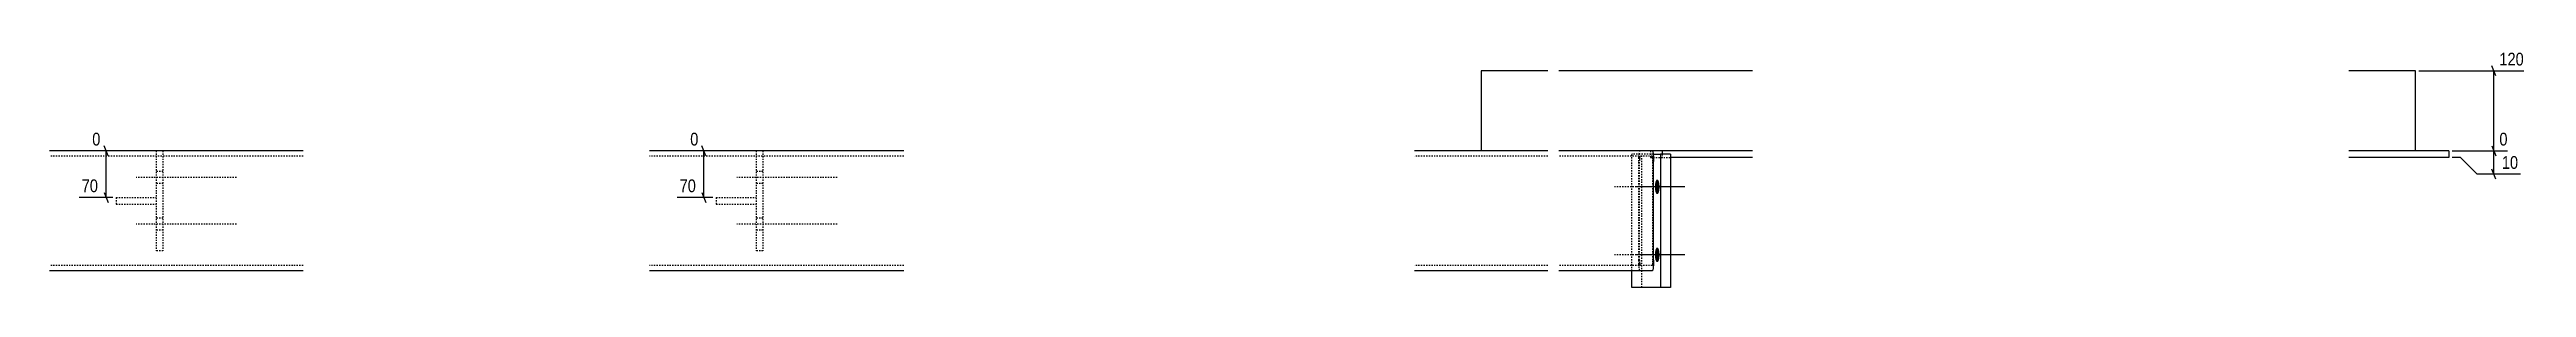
# Model space of a CAD drawing. Header units: millimetres. Extents: x 5277 to 67222, y 8 to 1401.
# Drawn here: x 33674 to 37385, y 12 to 369 of the extents above; entities that cross this region are included whole.
import ezdxf

# ---------------------------------------------------------------- set-up
doc = ezdxf.new("R2010")
doc.units = ezdxf.units.MM
doc.linetypes.add('DXK_LINE_DOT2', pattern=[3.9198, 1.9599, -1.9599])
doc.layers.add('MÅLSÆTNING', color=7, linetype='Continuous')
doc.layers.add('STÅL', color=7, linetype='Continuous')
doc.styles.add('Arial Narrow', font='ARIALN.TTF', dxfattribs={"height": 0.2})

msp = doc.modelspace()

# ---------------------------------------------------------------- hatches: boundary and pattern name
at = {"layer": 'STÅL', "linetype": 'Continuous'}
for points in [[(36086.4, 163), (36086.3, 160.7), (36086.1, 158.5), (36085.7, 156.5), (36085.2, 154.8), (36084.6, 153.5), (36083.9, 152.5), (36083.2, 152.1), (36082.4, 152.1), (36081.7, 152.5), (36081, 153.5), (36080.4, 154.8), (36079.9, 156.5), (36079.6, 158.5), (36079.3, 160.7), (36079.3, 163), (36079.3, 165.3), (36079.6, 167.5), (36079.9, 169.5), (36080.4, 171.2), (36081, 172.5), (36081.7, 173.5), (36082.4, 173.9), (36083.2, 173.9), (36083.9, 173.5), (36084.6, 172.5), (36085.2, 171.2), (36085.7, 169.5), (36086.1, 167.5), (36086.3, 165.3)], [(36086.4, 61), (36086.3, 58.7), (36086.1, 56.5), (36085.7, 54.5), (36085.2, 52.8), (36084.6, 51.5), (36083.9, 50.5), (36083.2, 50.1), (36082.4, 50.1), (36081.7, 50.5), (36081, 51.5), (36080.4, 52.8), (36079.9, 54.5), (36079.6, 56.5), (36079.3, 58.7), (36079.3, 61), (36079.3, 63.3), (36079.6, 65.5), (36079.9, 67.5), (36080.4, 69.2), (36081, 70.5), (36081.7, 71.5), (36082.4, 71.9), (36083.2, 71.9), (36083.9, 71.5), (36084.6, 70.5), (36085.2, 69.2), (36085.7, 67.5), (36086.1, 65.5), (36086.3, 63.3)]]:
    msp.add_hatch(color=96, dxfattribs=at).paths.add_polyline_path(points)

# ---------------------------------------------------------------- linework, layer by layer
at = {"layer": 'MÅLSÆTNING', "color": 7, "linetype": 'Continuous'}
for p, q in [((37223.9, 337), (37381.3, 337)), ((37339.2, 329.5), (37333.2, 344.5)), ((37336.2, 217), (37336.2, 337)), ((33761.6, 209.5), (33755.6, 224.5)), ((34657.5, 209.5), (34651.5, 224.5)), ((37333.2, 224.5), (37339.2, 209.5)), ((37333.2, 224.5), (37339.2, 209.5)), ((33784.7, 217), (33737.9, 217)), ((33758.6, 147), (33758.6, 217)), ((34679.8, 217), (34633.9, 217)), ((34654.5, 147), (34654.5, 217)), ((37273.9, 217), (37356.9, 217)), ((37273.9, 217), (37356.9, 217)), ((37286.2, 207), (37273.9, 207)), ((37311.2, 182), (37286.2, 207)), ((37339.2, 174.5), (37333.2, 189.5)), ((37336.2, 182), (37336.2, 217)), ((33755.6, 154.5), (33761.6, 139.5)), ((34651.5, 154.5), (34657.5, 139.5)), ((37376.4, 182), (37311.2, 182)), ((33768.9, 147), (33718.4, 147)), ((34667.9, 147), (34614.4, 147))]:
    msp.add_line(p, q, dxfattribs=at)
at = {"layer": 'STÅL', "color": 2, "linetype": 'Continuous'}
for p, q in [((35918.9, 337), (35818.9, 337)), ((35818.9, 337), (35818.9, 217)), ((36225.8, 337), (35935.2, 337)), ((37218.9, 337), (37118.9, 337)), ((37218.9, 217), (37218.9, 337)), ((34053.9, 217), (33673.9, 217)), ((34953.9, 217), (34572.9, 217)), ((35918.9, 217), (35718.9, 217)), ((36075.4, 217), (35935.2, 217)), ((36082.1, 217), (36075.4, 217)), ((36075.4, 217), (36076.2, 215.8)), ((36076.2, 215.8), (36076.8, 212.3)), ((36076.8, 212.3), (36077.3, 207.1)), ((36076.9, 212), (36087.7, 212)), ((36077.3, 207.1), (36077.4, 201)), ((36077.4, 53), (36077.4, 201)), ((36225.8, 217), (36082.1, 217)), ((36102.6, 212), (36087.7, 212)), ((36087.7, 212), (36087.7, 12)), ((36090.1, 217), (36090.1, 212)), ((36102.6, 212), (36102.6, 12)), ((36225.8, 207), (36102.6, 207)), ((37268.9, 217), (37118.9, 217)), ((37268.9, 207), (37118.9, 207)), ((37268.9, 217), (37268.9, 207)), ((36076.2, 38.2), (36075.4, 37)), ((36076.8, 41.7), (36076.2, 38.2)), ((36077.3, 46.9), (36076.8, 41.7)), ((36077.4, 53), (36077.3, 46.9)), ((34053.9, 37), (33673.9, 37)), ((34953.9, 37), (34572.9, 37)), ((35918.9, 37), (35718.9, 37)), ((36075.4, 37), (35935.2, 37)), ((36045, 12), (36045, 37)), ((36102.6, 12), (36045, 12))]:
    msp.add_line(p, q, dxfattribs=at)
at = {"layer": 'STÅL', "color": 7, "linetype": 'DXK_LINE_DOT2'}
for p, q in [((34053.9, 209), (33673.9, 209)), ((33843.9, 217), (33833.9, 217)), ((33833.9, 217), (33833.9, 67)), ((33843.9, 217), (33843.9, 67)), ((34953.9, 209), (34572.9, 209)), ((34742.9, 217), (34732.9, 217)), ((34732.9, 217), (34732.9, 67)), ((34742.9, 217), (34742.9, 67)), ((35918.9, 209), (35718.9, 209)), ((35918.9, 217), (35818.9, 217)), ((36072.9, 217), (35935.2, 217)), ((36075.4, 209), (35935.2, 209)), ((36045, 37), (36045, 212)), ((36076.9, 212), (36045, 212)), ((36055.3, 201), (36055.5, 207.1)), ((36055.3, 53), (36055.3, 201)), ((36055.5, 207.1), (36055.9, 212.3)), ((36055.9, 212.3), (36056.5, 215.8)), ((36056.4, 204.1), (36056.3, 201)), ((36056.3, 53), (36056.3, 201)), ((36056.6, 206.7), (36056.4, 204.1)), ((36056.5, 215.8), (36057.3, 217)), ((36056.6, 206.7), (36056.7, 207.1)), ((36056.7, 207.1), (36056.9, 208.4)), ((36056.9, 208.4), (36057.3, 209)), ((36059.9, 12), (36059.9, 212)), ((36082.1, 217), (36072.9, 217)), ((36072.9, 217), (36072.9, 207)), ((36072.9, 207), (36102.6, 207)), ((36075.8, 208.4), (36075.4, 209)), ((36076.1, 206.7), (36075.8, 208.4)), ((36076.3, 204.1), (36076.1, 206.7)), ((36076.4, 201), (36076.3, 204.1)), ((36076.4, 53), (36076.4, 201)), ((36225.8, 217), (36082.1, 217)), ((36090.1, 212), (36090.1, 207)), ((37218.9, 217), (37118.9, 217)), ((33773.9, 147), (33833.9, 147)), ((33773.9, 147), (33773.9, 137)), ((33773.9, 137), (33833.9, 137)), ((34672.9, 147), (34732.9, 147)), ((34672.9, 147), (34672.9, 137)), ((34672.9, 137), (34732.9, 137)), ((34053.9, 45), (33673.9, 45)), ((33843.9, 67), (33833.9, 67)), ((34953.9, 45), (34572.9, 45)), ((34742.9, 67), (34732.9, 67)), ((35918.9, 45), (35718.9, 45)), ((36075.4, 45), (35935.2, 45)), ((36055.5, 46.9), (36055.3, 53)), ((36055.9, 41.7), (36055.5, 46.9)), ((36056.5, 38.2), (36055.9, 41.7)), ((36056.3, 53), (36056.4, 49.9)), ((36056.4, 49.9), (36056.6, 47.3)), ((36057.3, 37), (36056.5, 38.2)), ((36056.6, 47.3), (36056.9, 45.6)), ((36056.9, 45.6), (36057.3, 45)), ((36075.4, 45), (36075.8, 45.6)), ((36075.8, 45.6), (36076.1, 47.3)), ((36076.1, 47.3), (36076.3, 49.9)), ((36076.3, 49.9), (36076.4, 53))]:
    msp.add_line(p, q, dxfattribs=at)
at = {"layer": 'STÅL', "color": 96, "linetype": 'DXK_LINE_DOT2'}
for p, q in [((33843.9, 186), (33833.9, 186)), ((34742.9, 186), (34732.9, 186)), ((33953.9, 177), (33803.9, 177)), ((33843.9, 168), (33833.9, 168)), ((34853.9, 177), (34703.9, 177)), ((34742.9, 168), (34732.9, 168)), ((36091.1, 163), (36018.6, 163)), ((33843.9, 116), (33833.9, 116)), ((34742.9, 116), (34732.9, 116)), ((33953.9, 107), (33803.9, 107)), ((33843.9, 98), (33833.9, 98)), ((34853.9, 107), (34703.9, 107)), ((34742.9, 98), (34732.9, 98)), ((36091.1, 61), (36018.6, 61))]:
    msp.add_line(p, q, dxfattribs=at)
at = {"layer": 'STÅL', "color": 96, "linetype": 'Continuous'}
for p, q in [((36124, 163), (36051.5, 163)), ((36124, 61), (36051.5, 61))]:
    msp.add_line(p, q, dxfattribs=at)

# ---------------------------------------------------------------- next in the draw order: wipeouts: each hides what was drawn before it
at = {"color": 0, "linetype": 'Continuous'}
for points in [[(37385.3, 341), (37385.3, 369), (37340.7, 369), (37340.7, 341)], [(33754.1, 221), (33754.1, 249), (33733.9, 249), (33733.9, 221)], [(34650, 221), (34650, 249), (34629.9, 249), (34629.9, 221)], [(37360.9, 221), (37360.9, 249), (37340.7, 249), (37340.7, 221)], [(33750.5, 151), (33750.5, 179), (33718.1, 179), (33718.1, 151)], [(34646.4, 151), (34646.4, 179), (34614, 179), (34614, 151)]]:
    msp.add_wipeout(points, dxfattribs=at).dxf.layer = 'MÅLSÆTNING'

# ---------------------------------------------------------------- next in the draw order: texts
at = {"layer": 'MÅLSÆTNING', "color": 3, "linetype": 'Continuous', "style": 'Arial Narrow'}
for s, height, p in [('120', 19.09, (37344.7, 345)), ('0', 19.1, (33737.9, 225)), ('0', 19.1, (34633.9, 225)), ('70', 19.09, (33722.1, 155)), ('70', 19.09, (34618, 155))]:
    msp.add_text(s, height=height, dxfattribs=at).set_placement(p)

# ---------------------------------------------------------------- next in the draw order: wipeouts: each hides what was drawn before it
at = {"color": 0, "linetype": 'Continuous'}
msp.add_wipeout([(37376.7, 186), (37376.7, 214), (37344.4, 214), (37344.4, 186)], dxfattribs=at).dxf.layer = 'MÅLSÆTNING'

# ---------------------------------------------------------------- next in the draw order: texts
at = {"layer": 'MÅLSÆTNING', "color": 3, "linetype": 'Continuous', "style": 'Arial Narrow'}
for s, height, p in [('0', 19.1, (37344.7, 225)), ('10', 19.09, (37348.4, 190))]:
    msp.add_text(s, height=height, dxfattribs=at).set_placement(p)

doc.saveas('drawing.dxf')
